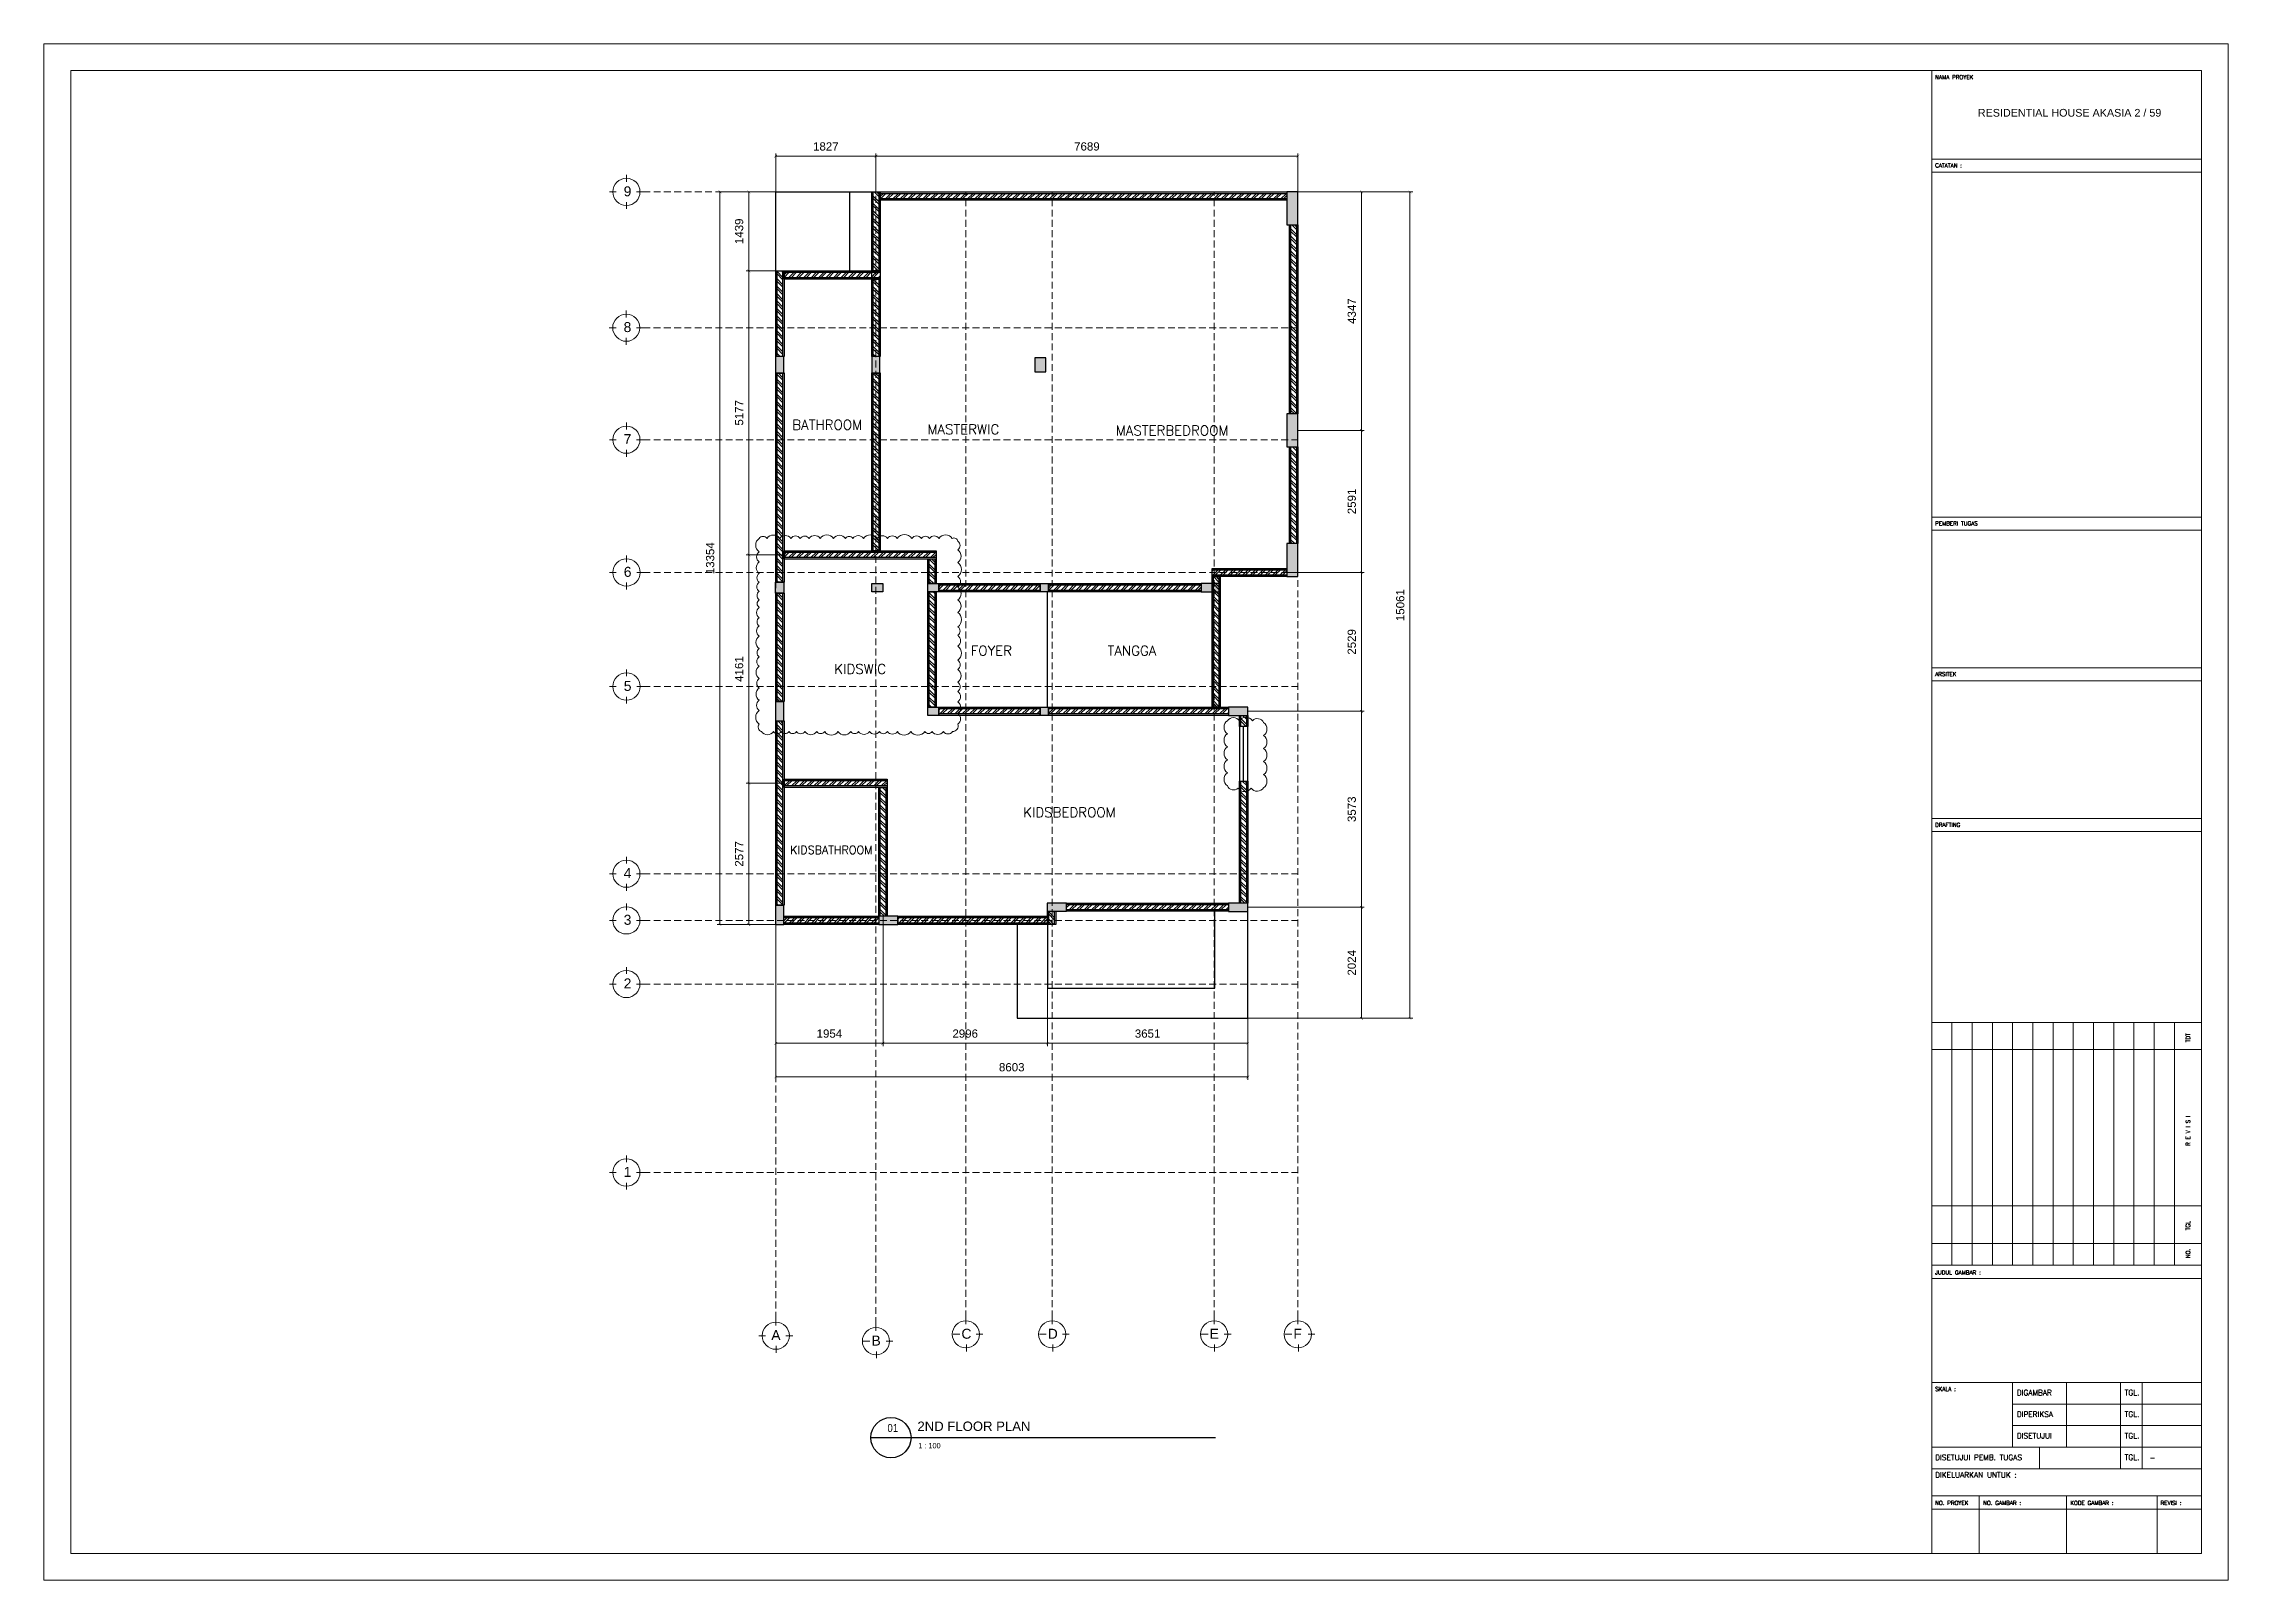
# Model space of a CAD drawing. Header units: millimetres. Extents: x -322387 to 1539330, y -108868 to 282714.
# Drawn here: x 582607 to 622420, y 56496 to 84503 of the extents above; entities that cross this region are included whole.
import ezdxf
from ezdxf.enums import TextEntityAlignment as Align

# ---------------------------------------------------------------- set-up
doc = ezdxf.new("R2010")
doc.units = ezdxf.units.MM
doc.header["$MEASUREMENT"] = 0
doc.linetypes.add('DASHED2', pattern=[0.375, 0.25, -0.125])
doc.linetypes.add('HIDDEN2', pattern=[0.1875, 0.125, -0.0625])
for name, color, linetype, lineweight in [('09-Arsiran', 8, 'Continuous', 5), ('AS', 8, 'HIDDEN2', 5), ('DINDING', 1, 'Continuous', 20), ('HATCH', 8, 'Continuous', 5), ('KOP', 7, 'Continuous', 80), ('LEGEND', 1, 'DASHED2', 50), ('XR-KOP A3_MOZART$0$A-TXTKOP', 3, 'Continuous', 5), ('XR-KOP A3_MOZART$0$KOP-A1$0$A-GRSKOP', 1, 'Continuous', 5), ('XR-KOP A3_MOZART$0$KOP-A1$0$A-TXTKOP', 3, 'Continuous', 5)]:
    doc.layers.add(name, color=color, linetype=linetype, lineweight=lineweight)
for name, color, linetype in [('NOT', 1, 'Continuous'), ('tampak', 7, 'Continuous'), ('WALL', 255, 'Continuous')]:
    doc.layers.add(name, color=color, linetype=linetype)
doc.styles.add('HAND', font='ROMAND.SHX', dxfattribs={"width": 0.8, "height": 250})
doc.styles.add('NOTEXT1', font='arial.ttf')
doc.styles.add('NOTEXT2', font='arial.ttf')
doc.styles.add('NOTEXT4', font='arial.ttf')
doc.styles.get("Standard").update_dxf_attribs({"font": 'arial.ttf'})
doc.styles.add('style2', font='times.ttf', dxfattribs={"height": 0.18})
doc.styles.add('XR-KOP A3_MOZART$0$KOP-A1$0$ROMANS', font='romans.shx', dxfattribs={"height": 200})
doc.styles.add('XR-KOP A3_MOZART$0$ROMANS', font='romans.shx', dxfattribs={"height": 200})
doc.dimstyles.new('DIM100', dxfattribs={"dimscale": 0, "dimtxt": 150, "dimasz": 50, "dimexe": 50, "dimexo": 0, "dimgap": 100, "dimtad": 1, "dimtoh": 1, "dimdec": 0, "dimdsep": 46, "dimtxsty": 'Standard', "dimblk": 'ARCHTICK', "dimcen": 1, "dimclrd": 1, "dimclre": 1, "dimadec": 0, "dimazin": 0, "dimtfac": 250, "dimtdec": 0, "dimtix": 1, "dimtmove": 0, "dimatfit": 3, "dimldrblk": 'DOT', "dimfxl": 150, "dimtolj": 1, "dimtzin": 0, "dimlwd": 5, "dimlwe": 5, "dimarcsym": 0})

msp = doc.modelspace()

# ---------------------------------------------------------------- texts
at = {"color": 4, "style": 'HAND'}
for tag, height, p in [('BATHROOM', 178.89743, (596886.6964, 77557.0282)), ('MASTERWIC', 178.89743, (599366.7723, 77474.6317)), ('MASTERBEDROOM', 178.89743, (603171.0567, 77451.8956)), ('FOYER', 178.89743, (599877.875, 73441.1751)), ('TANGGA', 178.89743, (602440.8118, 73441.1751)), ('KIDSWIC', 178.89743, (597486.8312, 73105.6056)), ('KIDSBEDROOM', 178.89743, (601300.4744, 70493.2749)), ('KIDSBATHROOM', 148.393341, (596962.6582, 69807.9699))]:
    msp.add_attdef(tag, text='%%UDENAH LANTAI DASAR', height=height, rotation=0.00000365, dxfattribs=at).set_placement(p, align=Align.MIDDLE)
at = {"layer": '09-Arsiran', "color": 2, "char_height": 181.6238, "attachment_point": 1}
for s, width, insert in [('9', 181.623762, (593177.045, 81903.2241)), ('8', 181.623762, (593175.5861, 79428.2241)), ('7', 43.206727, (593177.045, 77386.7652)), ('6', 43.206727, (593178.5039, 74967.4946)), ('5', 43.206727, (593178.5039, 72888.2241)), ('4', 43.206727, (593177.045, 69476.0358)), ('3', 43.206727, (593177.045, 68625.3063)), ('2', 43.206727, (593177.045, 67465.3063)), ('1', 43.206727, (593177.045, 64030.3063)), ('A', 43.206727, (595867.1187, 61055.6551)), ('B', 43.206727, (597692.8481, 60955.6551)), ('C', 43.206727, (599332.1187, 61080.6551)), ('D', 43.206727, (600905.0364, 61080.6551)), ('E', 43.206727, (603855.0364, 61080.6551)), ('F', 181.623762, (605381.4953, 61080.6551))]:
    msp.add_mtext_dynamic_manual_height_columns(s, width=width, gutter_width=908.1188, heights=[0], dxfattribs=dict(at, insert=insert))

# ---------------------------------------------------------------- blocks, each defined once
blk = doc.blocks.new('hsdh')
at = {"layer": 'XR-KOP A3_MOZART$0$KOP-A1$0$A-GRSKOP', "linetype": 'Continuous', "lineweight": 5}
for p, q in [((140385, 56660), (140385, 82138)), ((140385, 80618), (145017, 80618)), ((140385, 74466), (145017, 74466)), ((140385, 74244), (145017, 74244)), ((140385, 71876), (145017, 71876)), ((140385, 71654), (145017, 71654)), ((140385, 69286), (145017, 69286)), ((140385, 69063), (145017, 69063)), ((140385, 65781), (145017, 65781)), ((140385, 65781), (145017, 65781)), ((140732, 61611), (140732, 65781)), ((141079, 61611), (141079, 65781)), ((141427, 61611), (141427, 65781)), ((141774, 61611), (141774, 65781)), ((142122, 61611), (142122, 65781)), ((142469, 61611), (142469, 65781)), ((142816, 61611), (142816, 65781)), ((143164, 61611), (143164, 65781)), ((143511, 61611), (143511, 65781)), ((143859, 61611), (143859, 65781)), ((144206, 61611), (144206, 65781)), ((144554, 61611), (144554, 65781)), ((140385, 65317), (145017, 65317)), ((140385, 62631), (145017, 62631)), ((140385, 61982), (145017, 61982)), ((140385, 61611), (145017, 61611)), ((140385, 61611), (145017, 61611)), ((140385, 61380), (145017, 61380)), ((140385, 59597), (145017, 59597)), ((141774, 59597), (141774, 58485)), ((142701, 59597), (142701, 58485)), ((143627, 59597), (143627, 58115)), ((143998, 59597), (143998, 58115)), ((141774, 59226), (145017, 59226)), ((141774, 58856), (145017, 58856)), ((140385, 58485), (145017, 58485)), ((142237, 58485), (142237, 58115)), ((140385, 58115), (145017, 58115)), ((140385, 57651), (145017, 57651)), ((141201, 57651), (141201, 56660)), ((142701, 57651), (142701, 56660)), ((144258, 57651), (144258, 56660)), ((140385, 57420), (145017, 57420))]:
    blk.add_line(p, q, dxfattribs=at)
at = {"layer": 'XR-KOP A3_MOZART$0$KOP-A1$0$A-GRSKOP', "color": 0, "linetype": 'Continuous', "lineweight": 5}
blk.add_lwpolyline([(145480, 82601), (107945, 82601), (107945, 56197), (145480, 56197)], close=True, dxfattribs=at)
at = {"layer": 'XR-KOP A3_MOZART$0$KOP-A1$0$A-GRSKOP', "color": 5, "linetype": 'Continuous', "lineweight": 5}
blk.add_lwpolyline([(145017, 82138), (108409, 82138), (108409, 56660), (145017, 56660)], close=True, dxfattribs=at)
at = {"layer": 'XR-KOP A3_MOZART$0$KOP-A1$0$A-GRSKOP', "linetype": 'Continuous', "lineweight": 5}
blk.add_lwpolyline([(145017, 80396), (140385, 80396)], dxfattribs=at)
at = {"layer": 'KOP', "color": 7, "insert": (141177, 81480), "char_height": 132.26, "attachment_point": 1, "style": 'style2'}
blk.add_mtext('{\\fArial|b0|i0|c0|p34;RESIDENTIAL HOUSE AKASIA 2 / 59}', dxfattribs=at)
at = {"layer": 'XR-KOP A3_MOZART$0$A-TXTKOP', "lineweight": 5, "style": 'XR-KOP A3_MOZART$0$ROMANS'}
blk.add_text('-', height=92.6, dxfattribs=at).set_placement((144125, 58258))
at = {"layer": 'XR-KOP A3_MOZART$0$KOP-A1$0$A-TXTKOP', "lineweight": 5, "style": 'XR-KOP A3_MOZART$0$KOP-A1$0$ROMANS'}
for s, height, p in [('NAMA PROYEK', 69.49, (140443, 81990)), ('CATATAN :', 69.5, (140443, 80475)), ('PEMBERI TUGAS', 69.49, (140443, 74323)), ('ARSITEK', 69.5, (140443, 71733)), ('DRAFTING', 69.5, (140443, 69142)), ('JUDUL GAMBAR :', 69.49, (140443, 61451)), ('SKALA :', 69.5, (140443, 59449)), ('DIGAMBAR', 92.6, (141846, 59375)), ('TGL.', 92.6, (143699, 59375)), ('DIPERIKSA', 92.6, (141846, 59004)), ('TGL.', 92.6, (143699, 59004)), ('DISETUJUI', 92.6, (141846, 58634)), ('TGL.', 92.6, (143699, 58634)), ('DISETUJUI PEMB. TUGAS', 92.65, (140443, 58262)), ('TGL.', 92.6, (143699, 58263)), ('DIKELUARKAN UNTUK :', 92.65, (140443, 57961)), ('NO. PROYEK', 69.5, (140443, 57491)), ('NO. GAMBAR :', 69.49, (141267, 57491)), ('KODE GAMBAR :', 69.49, (142767, 57491)), ('REVISI :', 69.5, (144317, 57491))]:
    blk.add_text(s, height=height, dxfattribs=at).set_placement(p)
for s, height, p in [('TDT', 69.5, (144822, 65440)), ('R E V I S I', 69.49, (144822, 63662)), ('TGL', 69.5, (144822, 62210)), ('NO.', 69.5, (144822, 61732))]:
    blk.add_text(s, height=height, rotation=90, dxfattribs=at).set_placement(p)
blk = doc.blocks.new('NOT-28-ADI')
at = {"const_width": 50}
blk.add_lwpolyline([(-750, 0), (750, 0)], dxfattribs=at)
blk.add_circle((0, 0), 750)
at = {"layer": 'NOT'}
blk.add_line((750, 0), (12100, 0), dxfattribs=at)
at = {"color": 5, "style": 'NOTEXT4'}
for tag, p in [('JDL1', (988, 765)), ('JDL2', (988, 250))]:
    blk.add_attdef(tag, p, '', height=350, dxfattribs=at)
at = {"color": 5, "style": 'NOTEXT4', "width": 0.85}
blk.add_attdef('NO', text='', height=300, dxfattribs=at).set_placement((68, 360), align=Align.MIDDLE_CENTER)
at = {"style": 'NOTEXT1', "width": 0.85}
blk.add_attdef('REF.', text='', height=200, dxfattribs=at).set_placement((0, -190), align=Align.TOP_CENTER)
blk.add_attdef('SCALE', (1020, -398), '', height=200, dxfattribs=at)
blk.add_attdef('ROOM', text='', height=200, dxfattribs=at).set_placement((3715, -388), align=Align.RIGHT)
blk = doc.blocks.new('*U34')
at = {"layer": 'HATCH'}
h = blk.add_hatch(dxfattribs=at)
h.set_pattern_fill('ANSI32', color=0, scale=10)
h.set_pattern_definition([(45, (-5541.52, -10567.46), (-67.3519, 67.3519), []), (45, (-5496.62, -10567.46), (-67.3519, 67.3519), [])])
h.paths.add_polyline_path([(3193, 50), (3193, -50), (6523, -50), (6523, 50)])
at = {"layer": 'WALL', "color": 0}
for points in [[(3193, 75), (6523, 75), (6523, -75), (3193, -75)], [(3193, 50), (6523, 50), (6523, -50), (3193, -50)]]:
    blk.add_lwpolyline(points, close=True, dxfattribs=at)
blk = doc.blocks.new('*U33')
at = {"layer": 'HATCH'}
h = blk.add_hatch(dxfattribs=at)
h.set_pattern_fill('ANSI32', color=0, scale=10)
h.set_pattern_definition([(45, (4766.25, -10567.46), (-67.3519, 67.3519), []), (45, (4811.15, -10567.46), (-67.3519, 67.3519), [])])
h.paths.add_polyline_path([(10943, -50), (10943, 50), (9081, 50), (9081, -50)])
at = {"layer": 'WALL', "color": 0}
for points in [[(9081, 75), (10943, 75), (10943, -75), (9081, -75)], [(9081, 50), (10943, 50), (10943, -50), (9081, -50)]]:
    blk.add_lwpolyline(points, close=True, dxfattribs=at)
blk = doc.blocks.new('*U36')
at = {"layer": 'HATCH'}
h = blk.add_hatch(dxfattribs=at)
h.set_pattern_fill('ANSI32', color=0, scale=10)
h.set_pattern_definition([(45, (-184.15, -10567.46), (-67.3519, 67.3519), []), (45, (-139.24, -10567.46), (-67.3519, 67.3519), [])])
h.paths.add_polyline_path([(8884, -50), (8884, 50), (6189, 50), (6189, -50)])
at = {"layer": 'WALL', "color": 0}
for points in [[(6189, 75), (8884, 75), (8884, -75), (6189, -75)], [(6189, 50), (8884, 50), (8884, -50), (6189, -50)]]:
    blk.add_lwpolyline(points, close=True, dxfattribs=at)
blk = doc.blocks.new('*U35')
at = {"layer": 'HATCH'}
h = blk.add_hatch(dxfattribs=at)
h.set_pattern_fill('ANSI32', color=0, scale=10)
h.set_pattern_definition([(45, (-19696.05, -10567.46), (-67.3519, 67.3519), []), (45, (-19651.15, -10567.46), (-67.3519, 67.3519), [])])
h.paths.add_polyline_path([(-3382, 50), (-3382, -50), (-1056, -50), (-1056, 50)])
at = {"layer": 'WALL', "color": 0}
for points in [[(-3382, 75), (-1056, 75), (-1056, -75), (-3382, -75)], [(-3382, 50), (-1056, 50), (-1056, -50), (-3382, -50)]]:
    blk.add_lwpolyline(points, close=True, dxfattribs=at)
blk = doc.blocks.new('*U37')
at = {"layer": 'HATCH'}
h = blk.add_hatch(dxfattribs=at)
h.set_pattern_fill('ANSI32', color=0, scale=10)
h.set_pattern_definition([(45, (-21485.72, -10567.46), (-67.3519, 67.3519), []), (45, (-21440.82, -10567.46), (-67.3519, 67.3519), [])])
h.paths.add_polyline_path([(-3234, 50), (-3234, -50), (-2995, -50), (-2995, 50)])
at = {"layer": 'WALL', "color": 0}
for points in [[(-3234, 75), (-2995, 75), (-2995, -75), (-3234, -75)], [(-3234, 50), (-2995, 50), (-2995, -50), (-3234, -50)]]:
    blk.add_lwpolyline(points, close=True, dxfattribs=at)
blk = doc.blocks.new('*U38')
at = {"layer": 'HATCH'}
h = blk.add_hatch(dxfattribs=at)
h.set_pattern_fill('ANSI32', color=0, scale=10)
h.set_pattern_definition([(45, (3311.85, -10567.46), (-67.3519, 67.3519), []), (45, (3356.75, -10567.46), (-67.3519, 67.3519), [])])
h.paths.add_polyline_path([(10746, -50), (10746, 50), (7823, 50), (7823, -50)])
at = {"layer": 'WALL', "color": 0}
for points in [[(7823, 75), (10746, 75), (10746, -75), (7823, -75)], [(7823, 50), (10746, 50), (10746, -50), (7823, -50)]]:
    blk.add_lwpolyline(points, close=True, dxfattribs=at)
blk = doc.blocks.new('*U548')
at = {"layer": 'HATCH'}
h = blk.add_hatch(dxfattribs=at)
h.set_pattern_fill('ANSI32', color=0, scale=10)
h.set_pattern_definition([(45, (-23743.76, -10567.46), (-67.35192, 67.35192), []), (45, (-23698.86, -10567.46), (-67.35192, 67.35192), [])])
h.paths.add_polyline_path([(-5343, 50), (-5343, -50), (-3143, -50), (-3143, 50)])
at = {"layer": 'WALL', "color": 0}
for points in [[(-5343, 75), (-3143, 75), (-3143, -75), (-5343, -75)], [(-5343, 50), (-3143, 50), (-3143, -50), (-5343, -50)]]:
    blk.add_lwpolyline(points, close=True, dxfattribs=at)
blk = doc.blocks.new('*U40')
at = {"layer": 'HATCH'}
h = blk.add_hatch(dxfattribs=at)
h.set_pattern_fill('ANSI32', color=0, scale=10)
h.set_pattern_definition([(45, (9317.82, -10567.46), (-67.3519, 67.3519), []), (45, (9362.72, -10567.46), (-67.3519, 67.3519), [])])
h.paths.add_polyline_path([(13204, -50), (13204, 50), (11371, 50), (11371, -50)])
at = {"layer": 'WALL', "color": 0}
for points in [[(11371, 75), (13204, 75), (13204, -75), (11371, -75)], [(11371, 50), (13204, 50), (13204, -50), (11371, -50)]]:
    blk.add_lwpolyline(points, close=True, dxfattribs=at)
blk = doc.blocks.new('*U246')
at = {"layer": 'HATCH'}
h = blk.add_hatch(dxfattribs=at)
h.set_pattern_fill('ANSI32', color=0, scale=10)
h.set_pattern_definition([(45, (-36433.05, -10567.46), (-67.35192, 67.35192), []), (45, (-36388.15, -10567.46), (-67.35192, 67.35192), [])])
h.paths.add_polyline_path([(-12293, 50), (-12293, -50), (-8883, -50), (-8883, 50)])
at = {"layer": 'WALL', "color": 0}
for points in [[(-12293, 75), (-8883, 75), (-8883, -75), (-12293, -75)], [(-12293, 50), (-8883, 50), (-8883, -50), (-12293, -50)]]:
    blk.add_lwpolyline(points, close=True, dxfattribs=at)
blk = doc.blocks.new('*U42')
at = {"layer": 'HATCH'}
h = blk.add_hatch(dxfattribs=at)
h.set_pattern_fill('ANSI32', color=0, scale=10)
h.set_pattern_definition([(45, (8123.6, -10567.46), (-67.3519, 67.3519), []), (45, (8168.5, -10567.46), (-67.3519, 67.3519), [])])
h.paths.add_polyline_path([(12606, -50), (12606, 50), (10774, 50), (10774, -50)])
at = {"layer": 'WALL', "color": 0}
for points in [[(10774, 75), (12606, 75), (12606, -75), (10774, -75)], [(10774, 50), (12606, 50), (12606, -50), (10774, -50)]]:
    blk.add_lwpolyline(points, close=True, dxfattribs=at)
blk = doc.blocks.new('*U251')
at = {"layer": 'HATCH'}
h = blk.add_hatch(dxfattribs=at)
h.set_pattern_fill('ANSI32', color=0, scale=10)
h.set_pattern_definition([(45, (-30099.03, -10567.46), (-67.35192, 67.35192), []), (45, (-30054.13, -10567.46), (-67.35192, 67.35192), [])])
h.paths.add_polyline_path([(-9025, 50), (-9025, -50), (-5817, -50), (-5817, 50)])
at = {"layer": 'WALL', "color": 0}
for points in [[(-9025, 75), (-5817, 75), (-5817, -75), (-9025, -75)], [(-9025, 50), (-5817, 50), (-5817, -50), (-9025, -50)]]:
    blk.add_lwpolyline(points, close=True, dxfattribs=at)
blk = doc.blocks.new('*U106')
at = {"layer": 'HATCH'}
h = blk.add_hatch(dxfattribs=at)
h.set_pattern_fill('ANSI32', color=0, scale=10)
h.set_pattern_definition([(45, (7339.76, -10567.46), (-67.3519, 67.3519), []), (45, (7384.66, -10567.46), (-67.3519, 67.3519), [])])
h.paths.add_polyline_path([(12676, -50), (12676, 50), (9921, 50), (9921, -50)])
at = {"layer": 'WALL', "color": 0}
for points in [[(9921, 75), (12676, 75), (12676, -75), (9921, -75)], [(9921, 50), (12676, 50), (12676, -50), (9921, -50)]]:
    blk.add_lwpolyline(points, close=True, dxfattribs=at)
blk = doc.blocks.new('*U107')
at = {"layer": 'HATCH'}
h = blk.add_hatch(dxfattribs=at)
h.set_pattern_fill('ANSI32', color=0, scale=10)
h.set_pattern_definition([(45, (-31819.38, -10567.46), (-67.35192, 67.35192), []), (45, (-31774.48, -10567.46), (-67.35192, 67.35192), [])])
h.paths.add_polyline_path([(-9322, 50), (-9322, -50), (-7241, -50), (-7241, 50)])
at = {"layer": 'WALL', "color": 0}
for points in [[(-9322, 75), (-7241, 75), (-7241, -75), (-9322, -75)], [(-9322, 50), (-7241, 50), (-7241, -50), (-9322, -50)]]:
    blk.add_lwpolyline(points, close=True, dxfattribs=at)
blk = doc.blocks.new('*U108')
at = {"layer": 'HATCH'}
h = blk.add_hatch(dxfattribs=at)
h.set_pattern_fill('ANSI32', color=0, scale=10)
h.set_pattern_definition([(45, (8038.8, -10567.46), (-67.3519, 67.3519), []), (45, (8083.7, -10567.46), (-67.3519, 67.3519), [])])
h.paths.add_polyline_path([(13273, -50), (13273, 50), (10023, 50), (10023, -50)])
at = {"layer": 'WALL', "color": 0}
for points in [[(10023, 75), (13273, 75), (13273, -75), (10023, -75)], [(10023, 50), (13273, 50), (13273, -50), (10023, -50)]]:
    blk.add_lwpolyline(points, close=True, dxfattribs=at)
blk = doc.blocks.new('*U109')
at = {"layer": 'HATCH'}
h = blk.add_hatch(dxfattribs=at)
h.set_pattern_fill('ANSI32', color=0, scale=10)
h.set_pattern_definition([(45, (-1166.05, -10567.46), (-67.3519, 67.3519), []), (45, (-1121.15, -10567.46), (-67.3519, 67.3519), [])])
h.paths.add_polyline_path([(7902, -50), (7902, 50), (6189, 50), (6189, -50)])
at = {"layer": 'WALL', "color": 0}
for points in [[(6189, 75), (7902, 75), (7902, -75), (6189, -75)], [(6189, 50), (7902, 50), (7902, -50), (6189, -50)]]:
    blk.add_lwpolyline(points, close=True, dxfattribs=at)
blk = doc.blocks.new('*U110')
at = {"layer": 'HATCH'}
h = blk.add_hatch(dxfattribs=at)
h.set_pattern_fill('ANSI32', color=0, scale=10)
h.set_pattern_definition([(45, (-4169.86, -10567.46), (-67.3519, 67.3519), []), (45, (-4124.96, -10567.46), (-67.3519, 67.3519), [])])
h.paths.add_polyline_path([(6523, -50), (6523, 50), (4565, 50), (4565, -50)])
at = {"layer": 'WALL', "color": 0}
for points in [[(4565, 75), (6523, 75), (6523, -75), (4565, -75)], [(4565, 50), (6523, 50), (6523, -50), (4565, -50)]]:
    blk.add_lwpolyline(points, close=True, dxfattribs=at)
blk = doc.blocks.new('*U111')
at = {"layer": 'HATCH'}
h = blk.add_hatch(dxfattribs=at)
h.set_pattern_fill('ANSI32', color=0, scale=10)
h.set_pattern_definition([(45, (-5987.08, -10567.46), (-67.3519, 67.3519), []), (45, (-5942.18, -10567.46), (-67.3519, 67.3519), [])])
h.paths.add_polyline_path([(2747, 50), (2747, -50), (6523, -50), (6523, 50)])
at = {"layer": 'WALL', "color": 0}
for points in [[(2747, 75), (6523, 75), (6523, -75), (2747, -75)], [(2747, 50), (6523, 50), (6523, -50), (2747, -50)]]:
    blk.add_lwpolyline(points, close=True, dxfattribs=at)
blk = doc.blocks.new('*U112')
at = {"layer": 'HATCH'}
h = blk.add_hatch(dxfattribs=at)
h.set_pattern_fill('ANSI32', color=0, scale=10)
h.set_pattern_definition([(45, (-3759.58, -10567.46), (-67.3519, 67.3519), []), (45, (-3714.68, -10567.46), (-67.3519, 67.3519), [])])
h.paths.add_polyline_path([(6523, -50), (6523, 50), (4975, 50), (4975, -50)])
at = {"layer": 'WALL', "color": 0}
for points in [[(4975, 75), (6523, 75), (6523, -75), (4975, -75)], [(4975, 50), (6523, 50), (6523, -50), (4975, -50)]]:
    blk.add_lwpolyline(points, close=True, dxfattribs=at)
blk = doc.blocks.new('*U250')
at = {"layer": 'HATCH'}
h = blk.add_hatch(dxfattribs=at)
h.set_pattern_fill('ANSI32', color=0, scale=10)
h.set_pattern_definition([(45, (5170.855, -10567.46), (-67.3519, 67.3519), []), (45, (5215.76, -10567.46), (-67.3519, 67.3519), [])])
h.paths.add_polyline_path([(11586, -50), (11586, 50), (8842, 50), (8842, -50)])
at = {"layer": 'WALL', "color": 0}
for points in [[(8842, 75), (11586, 75), (11586, -75), (8842, -75)], [(8842, 50), (11586, 50), (11586, -50), (8842, -50)]]:
    blk.add_lwpolyline(points, close=True, dxfattribs=at)
blk = doc.blocks.new('_ArchTick')
at = {"color": 0, "linetype": 'ByBlock', "const_width": 0.15}
blk.add_lwpolyline([(-0.5, -0.5), (0.5, 0.5)], dxfattribs=at)
blk = doc.blocks.new('*D1215')
at = {"color": 1, "lineweight": 5, "transparency": 16777216}
for p, q in [((597903, 68600), (597903, 66234)), ((595949, 68449), (595949, 66234)), ((595949, 66284), (597903, 66284))]:
    blk.add_line(p, q, dxfattribs=at)
at = {"layer": 'Defpoints', "color": 0, "transparency": 16777216}
for p in [(597903, 68600), (595949, 68449), (597903, 66284)]:
    blk.add_point(p, dxfattribs=at)
at = {"color": 1, "lineweight": 5, "transparency": 16777216, "xscale": 50, "yscale": 50, "zscale": 50, "rotation": 180}
blk.add_blockref('_ArchTick', (595949, 66284), dxfattribs=at)
at = {"color": 1, "lineweight": 5, "transparency": 16777216, "xscale": 50, "yscale": 50, "zscale": 50}
blk.add_blockref('_ArchTick', (597903, 66284), dxfattribs=at)
at = {"color": 0, "transparency": 16777216, "insert": (596926, 66460), "char_height": 150, "attachment_point": 5}
blk.add_mtext('\\A1;1954', dxfattribs=at)
blk = doc.blocks.new('_DOT')
at = {"color": 0, "linetype": 'ByBlock'}
blk.add_line((-0.5, 0), (-1, 0), dxfattribs=at)
at = {"color": 0, "linetype": 'ByBlock', "const_width": 0.5}
blk.add_lwpolyline([(-0.25, 0, 1), (0.25, 0, 1)], format="xyb", close=True, dxfattribs=at)
blk = doc.blocks.new('*D1216')
at = {"color": 1, "lineweight": 5, "transparency": 16777216}
for p, q in [((597903, 68600), (597903, 66234)), ((600899, 67289), (600899, 66234)), ((597903, 66284), (600899, 66284))]:
    blk.add_line(p, q, dxfattribs=at)
at = {"layer": 'Defpoints', "color": 0, "transparency": 16777216}
for p in [(597903, 68600), (600899, 67289), (600899, 66284)]:
    blk.add_point(p, dxfattribs=at)
at = {"color": 1, "lineweight": 5, "transparency": 16777216, "xscale": 50, "yscale": 50, "zscale": 50, "rotation": 180}
blk.add_blockref('_ArchTick', (597903, 66284), dxfattribs=at)
at = {"color": 1, "lineweight": 5, "transparency": 16777216, "xscale": 50, "yscale": 50, "zscale": 50}
blk.add_blockref('_ArchTick', (600899, 66284), dxfattribs=at)
at = {"color": 0, "transparency": 16777216, "insert": (599401, 66460), "char_height": 150, "attachment_point": 5}
blk.add_mtext('\\A1;2996', dxfattribs=at)
blk = doc.blocks.new('*D1173')
at = {"color": 1, "lineweight": 5, "transparency": 16777216}
for p, q in [((604550, 68689), (604550, 66234)), ((600899, 66739), (600899, 66234)), ((600899, 66284), (604550, 66284))]:
    blk.add_line(p, q, dxfattribs=at)
at = {"layer": 'Defpoints', "color": 0, "transparency": 16777216}
for p in [(604550, 68689), (600899, 66739), (604550, 66284)]:
    blk.add_point(p, dxfattribs=at)
at = {"color": 1, "lineweight": 5, "transparency": 16777216, "xscale": 50, "yscale": 50, "zscale": 50, "rotation": 180}
blk.add_blockref('_ArchTick', (600899, 66284), dxfattribs=at)
at = {"color": 1, "lineweight": 5, "transparency": 16777216, "xscale": 50, "yscale": 50, "zscale": 50}
blk.add_blockref('_ArchTick', (604550, 66284), dxfattribs=at)
at = {"color": 0, "transparency": 16777216, "insert": (602725, 66460), "char_height": 150, "attachment_point": 5}
blk.add_mtext('\\A1;3651', dxfattribs=at)
blk = doc.blocks.new('*D1174')
at = {"color": 1, "lineweight": 5, "transparency": 16777216}
for p, q in [((604550, 68689), (604550, 65620)), ((595948, 68449), (595948, 65620)), ((595948, 65670), (604550, 65670))]:
    blk.add_line(p, q, dxfattribs=at)
at = {"layer": 'Defpoints', "color": 0, "transparency": 16777216}
for p in [(604550, 68689), (595948, 68449), (604550, 65670)]:
    blk.add_point(p, dxfattribs=at)
at = {"color": 1, "lineweight": 5, "transparency": 16777216, "xscale": 50, "yscale": 50, "zscale": 50, "rotation": 180}
blk.add_blockref('_ArchTick', (595948, 65670), dxfattribs=at)
at = {"color": 1, "lineweight": 5, "transparency": 16777216, "xscale": 50, "yscale": 50, "zscale": 50}
blk.add_blockref('_ArchTick', (604550, 65670), dxfattribs=at)
at = {"color": 0, "transparency": 16777216, "insert": (600249, 65847), "char_height": 150, "attachment_point": 5}
blk.add_mtext('\\A1;8603', dxfattribs=at)
blk = doc.blocks.new('H4RTVVVV')
at = {"layer": 'tampak', "transparency": 33554687}
h = blk.add_hatch(dxfattribs=at)
h.set_pattern_fill('ANSI31', color=256, scale=10)
h.set_pattern_definition([(45, (147297.6343, 4e-11), (-0.8838834765, 0.8838834765), [])])
h.paths.add_polyline_path([(471989, 38900), (471989, 38600), (472139, 38600), (472139, 38900)])
h.paths.add_polyline_path([(473741, 38900), (473741, 38600), (473891, 38600), (473891, 38900)])
h.paths.add_polyline_path([(476711, 38875), (476711, 38625), (476911, 38625), (476911, 38875)])
h.paths.add_polyline_path([(481305, 41901), (481305, 41300), (481507, 41300), (481507, 41901)])
h.paths.add_polyline_path([(481305, 37857), (481305, 37255), (481507, 37255), (481507, 37857)])
h.paths.add_polyline_path([(481305, 35491), (481305, 34890), (481507, 34890), (481507, 35491)])
h.paths.add_polyline_path([(479742, 34762), (479742, 34612), (480092, 34612), (480092, 34762)])
h.paths.add_polyline_path([(476811, 34762), (476961, 34762), (476961, 34612), (476811, 34612)])
h.paths.add_polyline_path([(474761, 34762), (474961, 34762), (474961, 34612), (474761, 34612)])
h.paths.add_polyline_path([(473741, 34762), (473941, 34762), (473941, 34612), (473741, 34612)])
h.paths.add_polyline_path([(472139, 34787), (472139, 34587), (471989, 34587), (471989, 34787)])
h.paths.add_polyline_path([(471989, 32610), (471989, 32260), (472139, 32260), (472139, 32610)])
h.paths.add_polyline_path([(474761, 32511), (474961, 32511), (474961, 32361), (474761, 32361)])
h.paths.add_polyline_path([(476811, 32511), (476961, 32511), (476961, 32361), (476811, 32361)])
h.paths.add_polyline_path([(480242, 32511), (480242, 32361), (480592, 32361), (480592, 32511)])
h.paths.add_polyline_path([(480242, 28938), (480242, 28788), (480592, 28788), (480592, 28938)])
h.paths.add_polyline_path([(476941, 28940), (476941, 28790), (477291, 28790), (477291, 28940)])
h.paths.add_polyline_path([(473869, 28700), (473869, 28550), (474219, 28550), (474219, 28700)])
h.paths.add_polyline_path([(471989, 28548), (472139, 28548), (472139, 28898), (471989, 28898)])
for points in [[(481305, 41901), (481305, 41300), (481507, 41300), (481507, 41901), (481305, 41901)], [(471989, 38900), (471989, 38600), (472139, 38600), (472139, 38900), (471989, 38900)], [(473741, 38900), (473741, 38600), (473891, 38600), (473891, 38900), (473741, 38900)], [(476711, 38875), (476711, 38625), (476911, 38625), (476911, 38875), (476711, 38875)], [(481305, 37857), (481305, 37255), (481507, 37255), (481507, 37857), (481305, 37857)], [(481305, 35491), (481305, 34890), (481507, 34890), (481507, 35491), (481305, 35491)], [(472139, 34787), (472139, 34587), (471989, 34587), (471989, 34787), (472139, 34787)], [(473741, 34762), (473941, 34762), (473941, 34612), (473741, 34612), (473741, 34762)], [(474761, 34762), (474961, 34762), (474961, 34612), (474761, 34612), (474761, 34762)], [(476811, 34762), (476961, 34762), (476961, 34612), (476811, 34612), (476811, 34762)], [(479742, 34762), (479742, 34612), (480092, 34612), (480092, 34762), (479742, 34762)], [(471989, 32610), (471989, 32260), (472139, 32260), (472139, 32610), (471989, 32610)], [(474761, 32511), (474961, 32511), (474961, 32361), (474761, 32361), (474761, 32511)], [(476811, 32511), (476961, 32511), (476961, 32361), (476811, 32361), (476811, 32511)], [(480242, 32511), (480242, 32361), (480592, 32361), (480592, 32511), (480242, 32511)], [(471989, 28548), (472139, 28548), (472139, 28898), (471989, 28898), (471989, 28548)], [(473869, 28700), (473869, 28550), (474219, 28550), (474219, 28700), (473869, 28700)], [(476941, 28940), (476941, 28790), (477291, 28790), (477291, 28940), (476941, 28940)], [(480242, 28938), (480242, 28788), (480592, 28788), (480592, 28938), (480242, 28938)]]:
    blk.add_lwpolyline(points)
blk = doc.blocks.new('*U244')
at = {"layer": 'HATCH'}
h = blk.add_hatch(dxfattribs=at)
h.set_pattern_fill('ANSI32', color=0, scale=10)
h.set_pattern_definition([(45, (6181.03, -10567.46), (-67.3519, 67.3519), []), (45, (6225.93, -10567.46), (-67.3519, 67.3519), [])])
h.paths.add_polyline_path([(11586, -50), (11586, 50), (9852, 50), (9852, -50)])
at = {"layer": 'WALL', "color": 0}
for points in [[(9852, 75), (11586, 75), (11586, -75), (9852, -75)], [(9852, 50), (11586, 50), (11586, -50), (9852, -50)]]:
    blk.add_lwpolyline(points, close=True, dxfattribs=at)
blk = doc.blocks.new('*U245')
at = {"layer": 'HATCH'}
h = blk.add_hatch(dxfattribs=at)
h.set_pattern_fill('ANSI32', color=0, scale=10)
h.set_pattern_definition([(45, (-32180.25, -10567.46), (-67.35192, 67.35192), []), (45, (-32135.35, -10567.46), (-67.35192, 67.35192), [])])
h.paths.add_polyline_path([(-9173, 50), (-9173, -50), (-7750, -50), (-7750, 50)])
at = {"layer": 'WALL', "color": 0}
for points in [[(-9173, 75), (-7750, 75), (-7750, -75), (-9173, -75)], [(-9173, 50), (-7750, 50), (-7750, -50), (-9173, -50)]]:
    blk.add_lwpolyline(points, close=True, dxfattribs=at)
blk = doc.blocks.new('*U247')
at = {"layer": 'HATCH'}
h = blk.add_hatch(dxfattribs=at)
h.set_pattern_fill('ANSI32', color=0, scale=10)
h.set_pattern_definition([(45, (9225.58, -10567.46), (-67.3519, 67.3519), []), (45, (9270.485, -10567.46), (-67.3519, 67.3519), [])])
h.paths.add_polyline_path([(15911, -50), (15911, 50), (8571, 50), (8571, -50)])
at = {"layer": 'WALL', "color": 0}
for points in [[(8571, 75), (15911, 75), (15911, -75), (8571, -75)], [(8571, 50), (15911, 50), (15911, -50), (8571, -50)]]:
    blk.add_lwpolyline(points, close=True, dxfattribs=at)
blk = doc.blocks.new('*U249')
at = {"layer": 'HATCH'}
h = blk.add_hatch(dxfattribs=at)
h.set_pattern_fill('ANSI32', color=0, scale=10)
h.set_pattern_definition([(45, (-32156.32, -10567.46), (-67.35192, 67.35192), []), (45, (-32111.42, -10567.46), (-67.35192, 67.35192), [])])
h.paths.add_polyline_path([(-9149, 50), (-9149, -50), (-7750, -50), (-7750, 50)])
at = {"layer": 'WALL', "color": 0}
for points in [[(-9149, 75), (-7750, 75), (-7750, -75), (-9149, -75)], [(-9149, 50), (-7750, 50), (-7750, -50), (-9149, -50)]]:
    blk.add_lwpolyline(points, close=True, dxfattribs=at)
blk = doc.blocks.new('*U252')
at = {"layer": 'HATCH'}
h = blk.add_hatch(dxfattribs=at)
h.set_pattern_fill('ANSI32', color=0, scale=10)
h.set_pattern_definition([(45, (-30182.39, -10567.46), (-67.35192, 67.35192), []), (45, (-30137.49, -10567.46), (-67.35192, 67.35192), [])])
h.paths.add_polyline_path([(-7685, 50), (-7685, -50), (-7241, -50), (-7241, 50)])
at = {"layer": 'WALL', "color": 0}
for points in [[(-7685, 75), (-7241, 75), (-7241, -75), (-7685, -75)], [(-7685, 50), (-7241, 50), (-7241, -50), (-7685, -50)]]:
    blk.add_lwpolyline(points, close=True, dxfattribs=at)
blk = doc.blocks.new('*U253')
at = {"layer": 'HATCH'}
h = blk.add_hatch(dxfattribs=at)
h.set_pattern_fill('ANSI32', color=0, scale=10)
h.set_pattern_definition([(45, (-38095.64, -10567.46), (-67.35192, 67.35192), []), (45, (-38050.73, -10567.46), (-67.35192, 67.35192), [])])
h.paths.add_polyline_path([(-12293, 50), (-12293, -50), (-10546, -50), (-10546, 50)])
at = {"layer": 'WALL', "color": 0}
for points in [[(-12293, 75), (-10546, 75), (-10546, -75), (-12293, -75)], [(-12293, 50), (-10546, 50), (-10546, -50), (-12293, -50)]]:
    blk.add_lwpolyline(points, close=True, dxfattribs=at)
blk = doc.blocks.new('*U254')
at = {"layer": 'HATCH'}
h = blk.add_hatch(dxfattribs=at)
h.set_pattern_fill('ANSI32', color=0, scale=10)
h.set_pattern_definition([(45, (8645.6, -10567.46), (-67.3519, 67.3519), []), (45, (8690.5, -10567.46), (-67.3519, 67.3519), [])])
h.paths.add_polyline_path([(12626, -50), (12626, 50), (11276, 50), (11276, -50)])
at = {"layer": 'WALL', "color": 0}
for points in [[(11276, 75), (12626, 75), (12626, -75), (11276, -75)], [(11276, 50), (12626, 50), (12626, -50), (11276, -50)]]:
    blk.add_lwpolyline(points, close=True, dxfattribs=at)
blk = doc.blocks.new('*U255')
at = {"layer": 'HATCH'}
h = blk.add_hatch(dxfattribs=at)
h.set_pattern_fill('ANSI32', color=0, scale=10)
h.set_pattern_definition([(45, (-26513.9, -10567.46), (-67.35192, 67.35192), []), (45, (-26469, -10567.46), (-67.35192, 67.35192), [])])
h.paths.add_polyline_path([(-6806, 50), (-6806, -50), (-4451, -50), (-4451, 50)])
at = {"layer": 'WALL', "color": 0}
for points in [[(-6806, 75), (-4451, 75), (-4451, -75), (-6806, -75)], [(-6806, 50), (-4451, 50), (-4451, -50), (-6806, -50)]]:
    blk.add_lwpolyline(points, close=True, dxfattribs=at)
blk = doc.blocks.new('*D1225')
at = {"color": 1, "lineweight": 5, "transparency": 16777216}
for p, q in [((596099, 71025), (595408, 71025)), ((595458, 68448), (595458, 71025)), ((595946, 68448), (595408, 68448))]:
    blk.add_line(p, q, dxfattribs=at)
at = {"layer": 'Defpoints', "color": 0, "transparency": 16777216}
for p in [(595458, 71025), (596099, 71025), (595946, 68448)]:
    blk.add_point(p, dxfattribs=at)
at = {"color": 1, "lineweight": 5, "transparency": 16777216, "xscale": 50, "yscale": 50, "zscale": 50}
for p, rotation in [((595458, 71025), 90), ((595458, 68448), 270)]:
    blk.add_blockref('_ArchTick', p, dxfattribs=dict(at, rotation=rotation))
at = {"color": 0, "transparency": 16777216, "insert": (595281, 69736), "char_height": 150, "attachment_point": 5, "rotation": 90}
blk.add_mtext('\\A1;2577', dxfattribs=at)
blk = doc.blocks.new('*D1226')
at = {"color": 1, "lineweight": 5, "transparency": 16777216}
for p, q in [((596099, 75186), (595408, 75186)), ((595458, 71025), (595458, 75186)), ((596099, 71025), (595408, 71025))]:
    blk.add_line(p, q, dxfattribs=at)
at = {"layer": 'Defpoints', "color": 0, "transparency": 16777216}
for p in [(595458, 75186), (596099, 75186), (596099, 71025)]:
    blk.add_point(p, dxfattribs=at)
at = {"color": 1, "lineweight": 5, "transparency": 16777216, "xscale": 50, "yscale": 50, "zscale": 50}
for p, rotation in [((595458, 75186), 90), ((595458, 71025), 270)]:
    blk.add_blockref('_ArchTick', p, dxfattribs=dict(at, rotation=rotation))
at = {"color": 0, "transparency": 16777216, "insert": (595281, 73105), "char_height": 150, "attachment_point": 5, "rotation": 90}
blk.add_mtext('\\A1;4161', dxfattribs=at)
blk = doc.blocks.new('*D1227')
at = {"color": 1, "lineweight": 5, "transparency": 16777216}
for p, q in [((595948, 80363), (595408, 80363)), ((595458, 75186), (595458, 80363)), ((596099, 75186), (595408, 75186))]:
    blk.add_line(p, q, dxfattribs=at)
at = {"layer": 'Defpoints', "color": 0, "transparency": 16777216}
for p in [(595458, 80363), (595948, 80363), (596099, 75186)]:
    blk.add_point(p, dxfattribs=at)
at = {"color": 1, "lineweight": 5, "transparency": 16777216, "xscale": 50, "yscale": 50, "zscale": 50}
for p, rotation in [((595458, 80363), 90), ((595458, 75186), 270)]:
    blk.add_blockref('_ArchTick', p, dxfattribs=dict(at, rotation=rotation))
at = {"color": 0, "transparency": 16777216, "insert": (595281, 77775), "char_height": 150, "attachment_point": 5, "rotation": 90}
blk.add_mtext('\\A1;5177', dxfattribs=at)
blk = doc.blocks.new('*D1228')
at = {"color": 1, "lineweight": 5, "transparency": 16777216}
for p, q in [((597699, 81802), (595408, 81802)), ((595458, 80363), (595458, 81802)), ((595948, 80363), (595408, 80363))]:
    blk.add_line(p, q, dxfattribs=at)
at = {"layer": 'Defpoints', "color": 0, "transparency": 16777216}
for p in [(595458, 81802), (597699, 81802), (595948, 80363)]:
    blk.add_point(p, dxfattribs=at)
at = {"color": 1, "lineweight": 5, "transparency": 16777216, "xscale": 50, "yscale": 50, "zscale": 50}
for p, rotation in [((595458, 81802), 90), ((595458, 80363), 270)]:
    blk.add_blockref('_ArchTick', p, dxfattribs=dict(at, rotation=rotation))
at = {"color": 0, "transparency": 16777216, "insert": (595281, 81083), "char_height": 150, "attachment_point": 5, "rotation": 90}
blk.add_mtext('\\A1;1439', dxfattribs=at)
blk = doc.blocks.new('*D1175')
at = {"color": 1, "lineweight": 5, "transparency": 16777216}
for p, q in [((595946, 81802), (594881, 81802)), ((594931, 68448), (594931, 81802)), ((595946, 68448), (594881, 68448))]:
    blk.add_line(p, q, dxfattribs=at)
at = {"layer": 'Defpoints', "color": 0, "transparency": 16777216}
for p in [(594931, 81802), (595946, 81802), (595946, 68448)]:
    blk.add_point(p, dxfattribs=at)
at = {"color": 1, "lineweight": 5, "transparency": 16777216, "xscale": 50, "yscale": 50, "zscale": 50}
for p, rotation in [((594931, 81802), 90), ((594931, 68448), 270)]:
    blk.add_blockref('_ArchTick', p, dxfattribs=dict(at, rotation=rotation))
at = {"color": 0, "transparency": 16777216, "insert": (594754, 75125), "char_height": 150, "attachment_point": 5, "rotation": 90}
blk.add_mtext('\\A1;13354', dxfattribs=at)
blk = doc.blocks.new('*D1218')
at = {"color": 1, "lineweight": 5, "transparency": 16777216}
for p, q in [((604549, 68763), (606673, 68763)), ((606623, 66739), (606623, 68763)), ((604550, 66739), (606673, 66739))]:
    blk.add_line(p, q, dxfattribs=at)
at = {"layer": 'Defpoints', "color": 0, "transparency": 16777216}
for p in [(604549, 68763), (606623, 68763), (604550, 66739)]:
    blk.add_point(p, dxfattribs=at)
at = {"color": 1, "lineweight": 5, "transparency": 16777216, "xscale": 50, "yscale": 50, "zscale": 50}
for p, rotation in [((606623, 68763), 90), ((606623, 66739), 270)]:
    blk.add_blockref('_ArchTick', p, dxfattribs=dict(at, rotation=rotation))
at = {"color": 0, "transparency": 16777216, "insert": (606446, 67751), "char_height": 150, "attachment_point": 5, "rotation": 90}
blk.add_mtext('\\A1;2024', dxfattribs=at)
blk = doc.blocks.new('*D1219')
at = {"color": 1, "lineweight": 5, "transparency": 16777216}
for p, q in [((604549, 72335), (606673, 72335)), ((606623, 68763), (606623, 72335)), ((604549, 68763), (606673, 68763))]:
    blk.add_line(p, q, dxfattribs=at)
at = {"layer": 'Defpoints', "color": 0, "transparency": 16777216}
for p in [(604549, 72335), (606623, 72335), (604549, 68763)]:
    blk.add_point(p, dxfattribs=at)
at = {"color": 1, "lineweight": 5, "transparency": 16777216, "xscale": 50, "yscale": 50, "zscale": 50}
for p, rotation in [((606623, 72335), 90), ((606623, 68763), 270)]:
    blk.add_blockref('_ArchTick', p, dxfattribs=dict(at, rotation=rotation))
at = {"color": 0, "transparency": 16777216, "insert": (606446, 70549), "char_height": 150, "attachment_point": 5, "rotation": 90}
blk.add_mtext('\\A1;3573', dxfattribs=at)
blk = doc.blocks.new('*D1220')
at = {"color": 1, "lineweight": 5, "transparency": 16777216}
for p, q in [((605262, 74865), (606673, 74865)), ((606623, 72335), (606623, 74865)), ((604549, 72335), (606673, 72335))]:
    blk.add_line(p, q, dxfattribs=at)
at = {"layer": 'Defpoints', "color": 0, "transparency": 16777216}
for p in [(605262, 74865), (606623, 74865), (604549, 72335)]:
    blk.add_point(p, dxfattribs=at)
at = {"color": 1, "lineweight": 5, "transparency": 16777216, "xscale": 50, "yscale": 50, "zscale": 50}
for p, rotation in [((606623, 74865), 90), ((606623, 72335), 270)]:
    blk.add_blockref('_ArchTick', p, dxfattribs=dict(at, rotation=rotation))
at = {"color": 0, "transparency": 16777216, "insert": (606446, 73600), "char_height": 150, "attachment_point": 5, "rotation": 90}
blk.add_mtext('\\A1;2529', dxfattribs=at)
blk = doc.blocks.new('*D1221')
at = {"color": 1, "lineweight": 5, "transparency": 16777216}
for p, q in [((605463, 77455), (606673, 77455)), ((606623, 74865), (606623, 77455)), ((605262, 74865), (606673, 74865))]:
    blk.add_line(p, q, dxfattribs=at)
at = {"layer": 'Defpoints', "color": 0, "transparency": 16777216}
for p in [(605463, 77455), (606623, 77455), (605262, 74865)]:
    blk.add_point(p, dxfattribs=at)
at = {"color": 1, "lineweight": 5, "transparency": 16777216, "xscale": 50, "yscale": 50, "zscale": 50}
for p, rotation in [((606623, 77455), 90), ((606623, 74865), 270)]:
    blk.add_blockref('_ArchTick', p, dxfattribs=dict(at, rotation=rotation))
at = {"color": 0, "transparency": 16777216, "insert": (606446, 76160), "char_height": 150, "attachment_point": 5, "rotation": 90}
blk.add_mtext('\\A1;2591', dxfattribs=at)
blk = doc.blocks.new('*D1222')
at = {"color": 1, "lineweight": 5, "transparency": 16777216}
for p, q in [((605463, 81802), (606673, 81802)), ((606623, 77455), (606623, 81802)), ((605463, 77455), (606673, 77455))]:
    blk.add_line(p, q, dxfattribs=at)
at = {"layer": 'Defpoints', "color": 0, "transparency": 16777216}
for p in [(605463, 81802), (606623, 81802), (605463, 77455)]:
    blk.add_point(p, dxfattribs=at)
at = {"color": 1, "lineweight": 5, "transparency": 16777216, "xscale": 50, "yscale": 50, "zscale": 50}
for p, rotation in [((606623, 81802), 90), ((606623, 77455), 270)]:
    blk.add_blockref('_ArchTick', p, dxfattribs=dict(at, rotation=rotation))
at = {"color": 0, "transparency": 16777216, "insert": (606446, 79629), "char_height": 150, "attachment_point": 5, "rotation": 90}
blk.add_mtext('\\A1;4347', dxfattribs=at)
blk = doc.blocks.new('*D1223')
at = {"color": 1, "lineweight": 5, "transparency": 16777216}
for p, q in [((605463, 81800), (607556, 81800)), ((607506, 81800), (607506, 66739)), ((604550, 66739), (607556, 66739))]:
    blk.add_line(p, q, dxfattribs=at)
at = {"layer": 'Defpoints', "color": 0, "transparency": 16777216}
for p in [(605463, 81800), (604550, 66739), (607506, 66739)]:
    blk.add_point(p, dxfattribs=at)
at = {"color": 1, "lineweight": 5, "transparency": 16777216, "xscale": 50, "yscale": 50, "zscale": 50}
for p, rotation in [((607506, 81800), 90), ((607506, 66739), 270)]:
    blk.add_blockref('_ArchTick', p, dxfattribs=dict(at, rotation=rotation))
at = {"color": 0, "transparency": 16777216, "insert": (607330, 74270), "char_height": 150, "attachment_point": 5, "rotation": 90}
blk.add_mtext('\\A1;15061', dxfattribs=at)
blk = doc.blocks.new('*D1224')
at = {"color": 1, "lineweight": 5, "transparency": 16777216}
for p, q in [((595948, 80363), (595948, 82503)), ((595948, 82453), (597775, 82453)), ((597775, 81802), (597775, 82503))]:
    blk.add_line(p, q, dxfattribs=at)
at = {"layer": 'Defpoints', "color": 0, "transparency": 16777216}
for p in [(597775, 82453), (597775, 81802), (595948, 80363)]:
    blk.add_point(p, dxfattribs=at)
at = {"color": 1, "lineweight": 5, "transparency": 16777216, "xscale": 50, "yscale": 50, "zscale": 50, "rotation": 180}
blk.add_blockref('_ArchTick', (595948, 82453), dxfattribs=at)
at = {"color": 1, "lineweight": 5, "transparency": 16777216, "xscale": 50, "yscale": 50, "zscale": 50}
blk.add_blockref('_ArchTick', (597775, 82453), dxfattribs=at)
at = {"color": 0, "transparency": 16777216, "insert": (596861, 82629), "char_height": 150, "attachment_point": 5}
blk.add_mtext('\\A1;1827', dxfattribs=at)
blk = doc.blocks.new('*D1229')
at = {"color": 1, "lineweight": 5, "transparency": 16777216}
for p, q in [((597775, 81802), (597775, 82503)), ((597775, 82453), (605463, 82453)), ((605463, 81802), (605463, 82503))]:
    blk.add_line(p, q, dxfattribs=at)
at = {"layer": 'Defpoints', "color": 0, "transparency": 16777216}
for p in [(605463, 82453), (597775, 81802), (605463, 81802)]:
    blk.add_point(p, dxfattribs=at)
at = {"color": 1, "lineweight": 5, "transparency": 16777216, "xscale": 50, "yscale": 50, "zscale": 50, "rotation": 180}
blk.add_blockref('_ArchTick', (597775, 82453), dxfattribs=at)
at = {"color": 1, "lineweight": 5, "transparency": 16777216, "xscale": 50, "yscale": 50, "zscale": 50}
blk.add_blockref('_ArchTick', (605463, 82453), dxfattribs=at)
at = {"color": 0, "transparency": 16777216, "insert": (601619, 82629), "char_height": 150, "attachment_point": 5}
blk.add_mtext('\\A1;7689', dxfattribs=at)
blk = doc.blocks.new('*U549')
at = {"layer": 'HATCH'}
h = blk.add_hatch(dxfattribs=at)
h.set_pattern_fill('ANSI32', color=0, scale=10)
h.set_pattern_definition([(45, (-25745.75, -10567.46), (-67.35192, 67.35192), []), (45, (-25700.85, -10567.46), (-67.35192, 67.35192), [])])
h.paths.add_polyline_path([(-5343, 50), (-5343, -50), (-5145, -50), (-5145, 50)])
at = {"layer": 'WALL', "color": 0}
for points in [[(-5343, 75), (-5145, 75), (-5145, -75), (-5343, -75)], [(-5343, 50), (-5145, 50), (-5145, -50), (-5343, -50)]]:
    blk.add_lwpolyline(points, close=True, dxfattribs=at)

# ---------------------------------------------------------------- dimensions: what is measured, and where the dimension line sits
for base, p1, p2, override, picture, middle in [((597774.7259, 82452.543), (595947.5376, 80363.3403), (597774.7259, 81801.8814), {"dimscale": 1}, '*D1224', (596861.1318, 82629.1289)), ((605463.3731, 82452.543), (597774.7259, 81801.8814), (605463.3731, 81801.8814), {"dimscale": 1, "dimtmove": 1}, '*D1229', (601619.0495, 82629.1289)), ((604550.4554, 65669.9194), (595947.5376, 68448.9637), (604550.4554, 68688.9637), {"dimscale": 1}, '*D1174', (600248.9965, 65846.5565)), ((597903.2671, 66283.7821), (595948.9965, 68448.9637), (597903.2671, 68600.4226), {"dimscale": 1}, '*D1215', (596926.1318, 66460.368)), ((600898.9965, 66283.7821), (597903.2671, 68600.4226), (600898.9965, 67288.9637), {"dimscale": 1, "dimtmove": 1}, '*D1216', (599401.1318, 66460.368)), ((604550.4554, 66283.7821), (600898.9965, 66738.9637), (604550.4554, 68688.9637), {"dimscale": 1, "dimtmove": 1}, '*D1173', (602724.7259, 66460.4192))]:
    dim = msp.add_linear_dim(base=base, p1=p1, p2=p2, dimstyle='DIM100', override=override)
    dim.commit()
    dim.dimension.update_dxf_attribs({"geometry": picture, "text_midpoint": middle})
for base, p1, p2, override, picture, middle in [((594931.0928, 81801.8814), (595946.0787, 68447.5048), (595946.0787, 81801.8814), {"dimscale": 1}, '*D1175', (594754.4557, 75124.6931)), ((595457.9488, 81801.8814), (595947.5376, 80363.3403), (597698.9965, 81801.8814), {"dimscale": 1, "dimtmove": 1}, '*D1228', (595281.3117, 81082.6109)), ((607506.4758, 66738.9637), (605463.3731, 81800.4226), (604550.4554, 66738.9637), {"dimscale": 1}, '*D1223', (607329.8898, 74269.6931)), ((606623.0043, 81801.8814), (605463.3731, 77455.3165), (605463.3731, 81801.8814), {"dimscale": 1, "dimtmove": 1}, '*D1222', (606446.3672, 79628.599)), ((595457.9488, 80363.3403), (596098.9965, 75186.152), (595947.5376, 80363.3403), {"dimscale": 1, "dimtmove": 1}, '*D1227', (595281.3628, 77774.7462)), ((606623.0043, 77455.3165), (605261.9143, 74864.6931), (605463.3731, 77455.3165), {"dimscale": 1, "dimtmove": 1}, '*D1221', (606446.4184, 76160.0048)), ((595457.9488, 75186.152), (596098.9965, 71024.6931), (596098.9965, 75186.152), {"dimscale": 1, "dimtmove": 1}, '*D1226', (595281.3628, 73105.4226)), ((606623.0043, 74864.6931), (604548.9965, 72335.4226), (605261.9143, 74864.6931), {"dimscale": 1, "dimtmove": 1}, '*D1220', (606446.4184, 73600.0578)), ((606623.0043, 72335.4226), (604548.9965, 68762.5048), (604548.9965, 72335.4226), {"dimscale": 1, "dimtmove": 1}, '*D1219', (606446.3672, 70548.9637)), ((595457.9488, 71024.6931), (595946.0787, 68447.5048), (596098.9965, 71024.6931), {"dimscale": 1}, '*D1225', (595281.3628, 69736.099)), ((606623.0043, 68762.5048), (604550.4554, 66738.9637), (604548.9965, 68762.5048), {"dimscale": 1}, '*D1218', (606446.4184, 67750.7342))]:
    dim = msp.add_linear_dim(base=base, p1=p1, p2=p2, angle=90, dimstyle='DIM100', override=override)
    dim.commit()
    dim.dimension.update_dxf_attribs({"geometry": picture, "text_midpoint": middle})

# ---------------------------------------------------------------- linework, layer by layer
for p, q in [((600898.9965, 72411.8814), (600898.9965, 74511.8814)), ((603950.4554, 67288.9637), (603950.4554, 68688.9637)), ((604550.4554, 66738.9637), (604550.4554, 68688.9637)), ((600898.9965, 67288.9637), (603950.4554, 67288.9637)), ((600348.9965, 66738.9637), (604550.4554, 66738.9637))]:
    msp.add_line(p, q)
for points in [[(595947.5376, 80363.3403), (595947.5376, 81801.8814), (597298.9965, 81801.8814)], [(597298.9965, 81801.8814), (597698.9965, 81801.8814)], [(597298.9965, 80363.3403), (597298.9965, 81800.4226)], [(597698.9965, 80050.4226), (597698.9965, 81400.4226)], [(596098.9965, 80363.3403), (597298.9965, 80363.3403)], [(604398.9965, 72060.4226), (604398.9965, 71060.4226), (604548.9965, 71060.4226), (604548.9965, 72060.4226), (604398.9965, 72060.4226)], [(604474.7259, 71060.4226), (604473.9965, 72060.4226)], [(600348.9965, 68448.9637), (600348.9965, 66738.9637)], [(600898.9965, 68448.9637), (600898.9965, 67288.9637)]]:
    msp.add_lwpolyline(points)
at = {"layer": '09-Arsiran'}
for p, q in [((593226.3342, 82111.9092), (593226.3342, 81987.8981)), ((592916.3064, 81801.8814), (593040.3176, 81801.8814)), ((593226.3342, 81615.8648), (593226.3342, 81491.8537)), ((593412.3509, 81801.8814), (593536.362, 81801.8814)), ((593224.8754, 79636.9092), (593224.8754, 79512.8981)), ((592914.8476, 79326.8814), (593038.8587, 79326.8814)), ((593410.892, 79326.8814), (593534.9031, 79326.8814)), ((593224.8754, 79140.8648), (593224.8754, 79016.8537)), ((592916.3064, 77285.4226), (593040.3176, 77285.4226)), ((593226.3342, 77595.4503), (593226.3342, 77471.4392)), ((593412.3509, 77285.4226), (593536.362, 77285.4226)), ((593226.3342, 77099.4059), (593226.3342, 76975.3948)), ((592917.7653, 74866.152), (593041.7764, 74866.152)), ((593227.7931, 75176.1798), (593227.7931, 75052.1687)), ((593413.8098, 74866.152), (593537.8209, 74866.152)), ((593227.7931, 74680.1353), (593227.7931, 74556.1242)), ((593227.7931, 73096.9092), (593227.7931, 72972.8981)), ((592917.7653, 72786.8814), (593041.7764, 72786.8814)), ((593227.7931, 72600.8648), (593227.7931, 72476.8537)), ((593413.8098, 72786.8814), (593537.8209, 72786.8814)), ((593226.3342, 69684.7209), (593226.3342, 69560.7098)), ((592916.3064, 69374.6931), (593040.3176, 69374.6931)), ((593412.3509, 69374.6931), (593536.362, 69374.6931)), ((593226.3342, 69188.6765), (593226.3342, 69064.6653)), ((592916.3064, 68523.9637), (593040.3176, 68523.9637)), ((593226.3342, 68833.9915), (593226.3342, 68709.9804)), ((593412.3509, 68523.9637), (593536.362, 68523.9637)), ((592916.3064, 67363.9637), (593040.3176, 67363.9637)), ((593226.3342, 67673.9915), (593226.3342, 67549.9804)), ((593412.3509, 67363.9637), (593536.362, 67363.9637)), ((593226.3342, 64238.9915), (593226.3342, 64114.9804)), ((592916.3064, 63928.9637), (593040.3176, 63928.9637)), ((593226.3342, 63742.947), (593226.3342, 63618.9359)), ((593412.3509, 63928.9637), (593536.362, 63928.9637)), ((595638.9687, 60954.3125), (595762.9798, 60954.3125)), ((595948.9965, 61264.3403), (595948.9965, 61140.3292)), ((596135.0132, 60954.3125), (596259.0243, 60954.3125)), ((597774.7259, 61164.3403), (597774.7259, 61040.3292)), ((599179.6982, 60979.3125), (599303.7093, 60979.3125)), ((599413.9965, 61289.3403), (599413.9965, 61165.3292)), ((599600.0132, 60979.3125), (599724.0243, 60979.3125)), ((600752.6159, 60979.3125), (600876.627, 60979.3125)), ((600986.9143, 61289.3403), (600986.9143, 61165.3292)), ((601172.9309, 60979.3125), (601296.942, 60979.3125)), ((603702.6159, 60979.3125), (603826.627, 60979.3125)), ((603936.9143, 61289.3403), (603936.9143, 61165.3292)), ((604122.9309, 60979.3125), (604246.942, 60979.3125)), ((605229.0748, 60979.3125), (605353.0859, 60979.3125)), ((605463.3731, 61289.3403), (605463.3731, 61165.3292)), ((605649.3898, 60979.3125), (605773.4009, 60979.3125)), ((595957.8497, 60768.4539), (595957.8497, 60644.4428)), ((597540.4276, 60854.3125), (597664.4387, 60854.3125)), ((597783.5791, 60668.4539), (597783.5791, 60544.4428)), ((597960.7426, 60854.3125), (598084.7537, 60854.3125)), ((599422.8497, 60793.4539), (599422.8497, 60669.4428)), ((600995.7675, 60793.4539), (600995.7675, 60669.4428)), ((603945.7675, 60793.4539), (603945.7675, 60669.4428)), ((605472.2263, 60793.4539), (605472.2263, 60669.4428))]:
    msp.add_line(p, q, dxfattribs=at)
for centre in [(593226.3342, 81801.8814), (593224.8754, 79326.8814), (593226.3342, 77285.4226), (593227.7931, 74866.152), (593227.7931, 72786.8814), (593226.3342, 69374.6931), (593226.3342, 68523.9637), (593226.3342, 67363.9637), (593226.3342, 63928.9637), (595948.9965, 60954.3125), (597774.7259, 60854.3125), (599413.9965, 60979.3125), (600986.9143, 60979.3125), (603936.9143, 60979.3125), (605463.3731, 60979.3125)]:
    msp.add_circle(centre, 248.0222, dxfattribs=at)
at = {"layer": 'AS', "ltscale": 1000}
for p, q in [((593536.362, 81801.8814), (605464.832, 81801.8814)), ((595948.9965, 61264.3403), (595948.9965, 81801.8814)), ((597774.7259, 61164.3403), (597774.7259, 81801.8814)), ((599413.9965, 61289.3403), (599413.9965, 81801.8814)), ((600986.9143, 61289.3403), (600986.9143, 81801.8814)), ((603936.9143, 61289.3403), (603936.9143, 81801.8814)), ((605463.3731, 61289.3403), (605463.3731, 81801.8814)), ((593534.9031, 79326.8814), (605463.3731, 79326.8814)), ((593536.362, 77285.4226), (605464.832, 77285.4226)), ((593537.8209, 74866.152), (605466.2909, 74866.152)), ((593537.8209, 72786.8814), (605466.2909, 72786.8814)), ((593536.362, 69374.6931), (605464.832, 69374.6931)), ((593536.362, 68523.9637), (605464.832, 68523.9637)), ((593536.362, 67363.9637), (605464.832, 67363.9637)), ((593536.362, 63928.9637), (605464.832, 63928.9637))]:
    msp.add_line(p, q, dxfattribs=at)
at = {"layer": 'DINDING'}
for points in [[(595646.879, 75486.2484, 0.52056705), (595646.879, 75241.4493, 0.52056705), (595646.879, 75056.5193, 0.52056705), (595646.879, 74848.0453, 0.52056705), (595646.879, 74686.9035, 0.52056705), (595646.879, 74519.1046, 0.52056705), (595646.879, 74368.978, 0.52056705), (595646.879, 74228.2469, 0.52056705), (595646.879, 74038.8491, 0.52056705), (595646.879, 73890.0408, 0.52056705), (595646.879, 73702.942, 0.52056705), (595646.879, 73478.513, 0.52056705), (595646.879, 73327.9143, 0.52056705), (595646.879, 73154.4959, 0.52056705), (595646.879, 72934.3517, 0.52056705), (595646.879, 72757.5356, 0.52056705), (595646.879, 72535.0841, 0.52056705), (595646.879, 72348.3719, 0.52056705), (595646.879, 72102.2787, 0.52056705), (595687.5439, 71965.1388, 0.52056705), (595908.3148, 71965.1388, 0.52056705), (596049.5992, 71965.1388, 0.52056705), (596189.8867, 71965.1388, 0.52056705), (596325.1366, 71965.1388, 0.52056705), (596478.6936, 71965.1388, 0.52056705), (596697.1084, 71965.1388, 0.52056705), (596840.2036, 71965.1388, 0.52056705), (597082.4188, 71965.1388, 0.52056705), (597315.0187, 71965.1388, 0.52056705), (597458.2523, 71965.1388, 0.52056705), (597655.9064, 71965.1388, 0.52056705), (597836.1894, 71965.1388, 0.52056705), (597982.9631, 71965.1388, 0.52056705), (598164.4139, 71965.1388, 0.52056705), (598407.5366, 71965.1388, 0.52056705), (598664.0508, 71965.1388, 0.52056705), (598798.6659, 71965.1388, 0.52056705), (599003.6933, 71965.1388, 0.52056705), (599171.2603, 71965.1388, 0.52056705), (599266.081, 72098.4338, 0.52056705), (599266.081, 72292.0066, 0.52056705), (599266.081, 72506.4256, 0.52056705), (599266.081, 72697.7441, 0.52056705), (599266.081, 72866.8207, 0.52056705), (599266.081, 73096.9546, 0.52056705), (599266.081, 73268.4036, 0.52056705), (599266.081, 73520.0104, 0.52056705), (599266.081, 73719.5485, 0.52056705), (599266.081, 73874.5948, 0.52056705), (599266.081, 74138.3276, 0.52056705), (599266.081, 74364.3558, 0.52056705), (599266.081, 74596.443, 0.52056705), (599266.081, 74790.8418, 0.52056705), (599266.081, 75045.59, 0.52056705), (599266.081, 75277.8847, 0.52056705), (599266.081, 75433.7203, 0.52056705), (599164.5313, 75486.2484, 0.52056705), (598924.1105, 75486.2484, 0.52056705), (598748.9872, 75486.2484, 0.52056705), (598603.2226, 75486.2484, 0.52056705), (598428.079, 75486.2484, 0.52056705), (598161.6686, 75486.2484, 0.52056705), (597983.8963, 75486.2484, 0.52056705), (597799.1332, 75486.2484, 0.52056705), (597548.2466, 75486.2484, 0.52056705), (597354.7104, 75486.2484, 0.52056705), (597219.0129, 75486.2484, 0.52056705), (596999.6581, 75486.2484, 0.52056705), (596756.5476, 75486.2484, 0.52056705), (596557.6239, 75486.2484, 0.52056705), (596394.4435, 75486.2484, 0.52056705), (596224.6711, 75486.2484, 0.52056705), (596022.8257, 75486.2484, 0.52056705), (595789.2086, 75486.2484, 0.52056705)], [(604179.2145, 72164.0231, 0.52056705), (604179.2145, 71926.4921, 0.52056705), (604179.2145, 71688.9612, 0.52056705), (604179.2145, 71451.4303, 0.52056705), (604179.2145, 71213.8994, 0.52056705), (604179.2145, 70976.3684, 0.52056705), (604373.6271, 70933.2501, 0.52056705), (604611.158, 70933.2501, 0.52056705), (604839.0937, 70942.8453, 0.52056705), (604839.0937, 71180.3762, 0.52056705), (604839.0937, 71417.9071, 0.52056705), (604839.0937, 71655.438, 0.52056705), (604839.0937, 71892.969, 0.52056705), (604839.0937, 72130.4999, 0.52056705), (604635.086, 72164.0231, 0.52056705), (604397.5551, 72164.0231, 0.52056705)]]:
    msp.add_lwpolyline(points, format="xyb", close=True, dxfattribs=at)

# ---------------------------------------------------------------- block references
msp.add_blockref('H4RTVVVV', (123956.6718, 39899.4059))
at = {"xscale": 1.009725849341427, "yscale": 1.009725849341427, "zscale": 1.009725849341427}
for name, p, rotation in [('*U245', (597774.7259, 72538.0376), 270), ('*U247', (613916.6115, 81724.6931), 180), ('*U246', (605387.6437, 68786.5787), 270), ('*U112', (596023.2671, 85386.5787), 270), ('*U244', (607798.0704, 80287.6109), 180), ('*U249', (597774.7259, 70973.661), 270), ('*U111', (596023.2671, 81274.4965), 270), ('*U251', (597774.7259, 69388.0376), 270), ('*U253', (605387.6437, 64742.2021), 270), ('*U250', (607798.0704, 75186.152), 180), ('*U252', (598794.7259, 67350.9553), 270), ('*U254', (616648.0704, 74864.6931), 180), ('*U110', (596023.2671, 79097.3081), 270), ('*U107', (598794.7259, 65099.4965), 270), ('*U42', (611648.0704, 74587.6109), 180), ('*U106', (613718.0704, 74587.6109), 180), ('*U255', (603974.7259, 67916.5787), 270), ('*U34', (596023.2671, 75385.1198), 270), ('*U40', (612250.9882, 72336.152), 180), ('*U108', (614320.9882, 72336.152), 180), ('*U549', (604474.7259, 66865.1198), 270), ('*U33', (607148.0704, 71024.6931), 180), ('*U35', (597903.2671, 67533.661), 270), ('*U548', (604474.7259, 65665.1198), 270), ('*U109', (604076.6115, 68526.152), 180), ('*U36', (607148.0704, 68524.6931), 180), ('*U37', (600974.7259, 65425.1198), 270), ('*U38', (612099.5293, 68764.6931), 180)]:
    msp.add_blockref(name, p, dxfattribs=dict(at, rotation=rotation))
at = {"layer": 'LEGEND', "xscale": 1.060683167240732, "yscale": 1.060683167240732, "zscale": 1.060683167240732}
msp.add_blockref('hsdh', (468111.5468, -3110.6789), dxfattribs=at)
at = {"layer": 'NOT'}
ref = msp.add_blockref('NOT-28-ADI', (598047.7873, 59096.1446), dxfattribs=dict(at, xscale=0.4890481213859837, yscale=0.4890481213859837, zscale=0.4890481213859837))
ref.add_attrib('NO', '01', dxfattribs={"layer": '0', "color": 5, "height": 146.71444, "style": 'NOTEXT2', "width": 0.85}).set_placement((598081.0578, 59272.026), align=Align.MIDDLE_CENTER)
ref.add_attrib('JDL2', '2ND FLOOR PLAN', (598530.826, 59218.4275), dxfattribs={"layer": '0', "color": 5, "height": 171.166842, "style": 'NOTEXT2'})
ref.add_attrib('SCALE', '1 : 100', (598546.391, 58901.541), dxfattribs={"layer": '0', "height": 97.80962, "style": 'NOTEXT1', "width": 0.85})

msp.set_redraw_order([(e.dxf.handle, doc.entitydb.next_handle()) for e in msp.query("TEXT MTEXT ATTDEF DIMENSION ARC_DIMENSION")])  # texts and dimensions are drawn at this point

doc.saveas('drawing.dxf')
